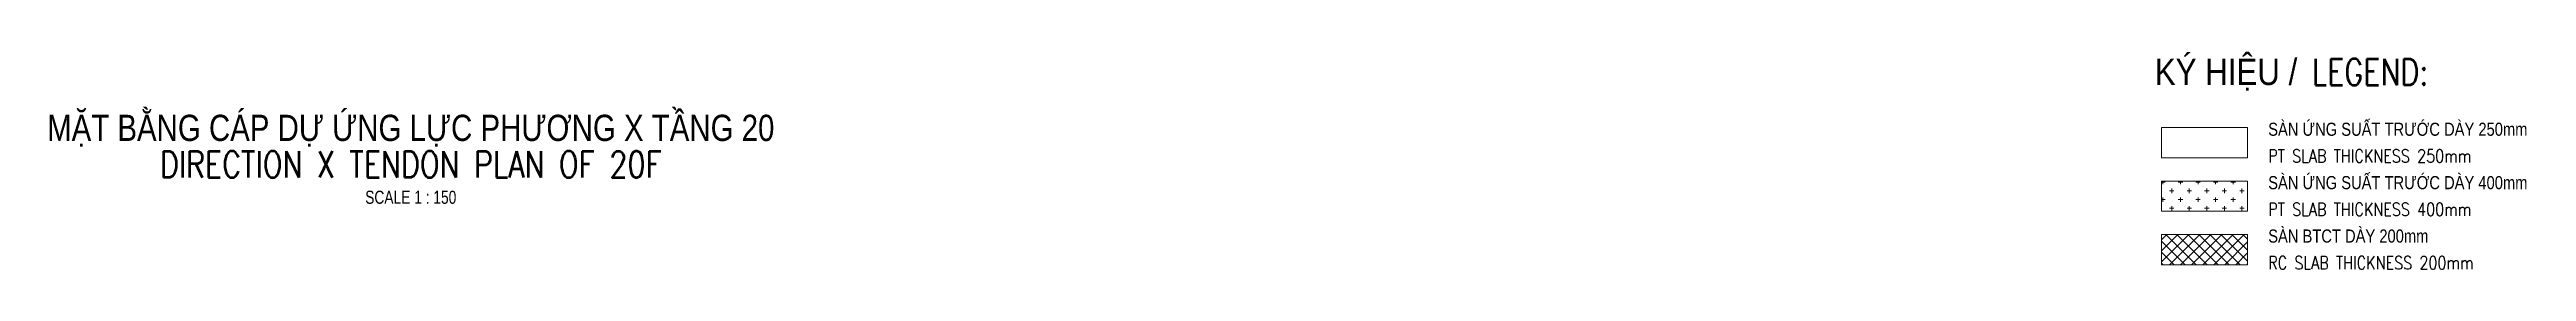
# Model space of a CAD drawing. Header units: millimetres. Extents: x -179076 to 505271, y -44005 to 99253.
# Drawn here: x 305666 to 376230, y 16507 to 22726 of the extents above; entities that cross this region are included whole.
import ezdxf
from ezdxf.enums import TextEntityAlignment as Align

# ---------------------------------------------------------------- set-up
doc = ezdxf.new("R2010")
doc.units = ezdxf.units.MM
for name, color, linetype, lineweight in [('NDC_S_ANNO', 7, 'Continuous', 20), ('NDC_S_CONTINUOUS', 3, 'Continuous', 20), ('NDC_S_ENG TEXT', 2, 'Continuous', 20), ('NDC_S_ENG TITLE', 3, 'Continuous', 20), ('NDC_S_HATCH MATERIAL', 8, 'Continuous', 13), ('NDC_S_TEXT SYMBOL', 7, 'Continuous', 20), ('NDC_S_VN TEXT', 7, 'Continuous', 20), ('NDC_S_VN TITLE', 6, 'Continuous', 35)]:
    doc.layers.add(name, color=color, linetype=linetype, lineweight=lineweight)
doc.styles.add('NDC_ANNO', font='', dxfattribs={"width": 0.8})
doc.styles.add('NDC_EN TXT', font='romans.shx', dxfattribs={"width": 0.8})
doc.styles.add('NDC_VIE TXT', font='arial.ttf', dxfattribs={"width": 0.8})
doc.styles.get('NDC_ANNO').set_extended_font_data('Dotum')

msp = doc.modelspace()

# ---------------------------------------------------------------- texts
at = {"layer": 'NDC_S_ENG TEXT', "attachment_point": 1, "line_spacing_factor": 0.7, "style": 'NDC_EN TXT'}
for s, insert, char_height in [('LEGEND:', (370115.6, 22523.6), 750), ('PT SLAB THICKNESS 250mm', (368872.9, 19934.3), 375), ('PT SLAB THICKNESS 400mm', (368872.9, 18408.3), 375), ('RC SLAB THICKNESS 200mm', (368872.9, 16882.3), 375)]:
    msp.add_mtext_dynamic_manual_height_columns(s, width=11151.525, gutter_width=10, heights=[0], dxfattribs=dict(at, insert=insert, char_height=char_height))
at = {"layer": 'NDC_S_VN TEXT', "style": 'NDC_VIE TXT', "width": 0.85}
msp.add_text('KÝ HIỆU /', height=750, dxfattribs=at).set_placement((365643.5, 22523.6), align=Align.TOP_LEFT)
at = {"layer": 'NDC_S_VN TEXT', "char_height": 375, "attachment_point": 1, "style": 'NDC_VIE TXT'}
for s, insert in [('SÀN ỨNG SUẤT TRƯỚC DÀY 250mm', (368872.9, 20697.7)), ('SÀN ỨNG SUẤT TRƯỚC DÀY 400mm', (368872.9, 19171.7)), ('SÀN BTCT DÀY 200mm', (368872.9, 17645.7))]:
    msp.add_mtext_dynamic_manual_height_columns(s, width=8485.707, gutter_width=10, heights=[0], dxfattribs=dict(at, insert=insert))

# ---------------------------------------------------------------- blocks, each defined once
blk = doc.blocks.new('Drawing name_symbol')
at = {"layer": 'NDC_S_ENG TITLE', "style": 'NDC_EN TXT', "width": 0.8}
blk.add_attdef('SECTDET1', text='', height=5, dxfattribs=at).set_placement((0, 1.01), align=Align.CENTER)
at = {"layer": 'NDC_S_TEXT SYMBOL', "lineweight": 25, "style": 'NDC_ANNO', "width": 0.8}
blk.add_attdef('SSCALE', text='', height=2.5, dxfattribs=at).set_placement((0, -4), align=Align.CENTER)
at = {"layer": 'NDC_S_VN TITLE', "style": 'NDC_VIE TXT', "width": 0.8}
blk.add_attdef('SECTDET2', text='', height=5, dxfattribs=at).set_placement((0, 7.97), align=Align.CENTER)

# ---------------------------------------------------------------- hatches: boundary and pattern name
at = {"layer": 'NDC_S_HATCH MATERIAL', "ltscale": 500}
h = msp.add_hatch(dxfattribs=at)
h.set_pattern_fill('CROSS', color=256, scale=1000, pattern_type=2)
h.set_pattern_definition([(0, (258311.36, 0), (250, 250), [125, -375]), (90, (258373.86, -62.5), (-250, 250), [125, -375])])
h.paths.add_polyline_path([(365828.7, 19030.1), (365828.7, 18166), (368287, 18166), (368287, 19030.1)])
h = msp.add_hatch(dxfattribs=at)
h.set_pattern_fill('ANSI37', color=256, scale=70)
h.set_pattern_definition([(45, (260833.3, -1212.4), (-157.1545, 157.1545), []), (135, (260833.3, -1212.4), (-157.1545, -157.1545), [])])
h.paths.add_polyline_path([(365828.7, 17504.1), (365828.7, 16640), (368287, 16640), (368287, 17504.1)])

# ---------------------------------------------------------------- linework, layer by layer
at = {"layer": 'NDC_S_CONTINUOUS'}
for points in [[(365828.7, 20556.1), (368287, 20556.1), (368287, 19692), (365828.7, 19692)], [(365828.7, 19030.1), (368287, 19030.1), (368287, 18166), (365828.7, 18166)], [(365828.7, 17504.1), (368287, 17504.1), (368287, 16640), (365828.7, 16640)]]:
    msp.add_lwpolyline(points, close=True, dxfattribs=at)

# ---------------------------------------------------------------- block references
at = {"layer": 'NDC_S_ANNO', "xscale": 150, "yscale": 150, "zscale": 150}
msp.add_blockref('Drawing name_symbol', (315957.3, 18979), dxfattribs=at).add_auto_attribs({'SECTDET1': 'DIRECTION X TENDON PLAN OF 20F', 'SECTDET2': 'MẶT BẰNG CÁP DỰ ỨNG LỰC PHƯƠNG X TẦNG 20', 'SSCALE': 'SCALE 1 : 150'})

msp.set_redraw_order([(e.dxf.handle, doc.entitydb.next_handle()) for e in msp.query("TEXT MTEXT ATTDEF DIMENSION ARC_DIMENSION")])  # texts and dimensions are drawn at this point

doc.saveas('drawing.dxf')
